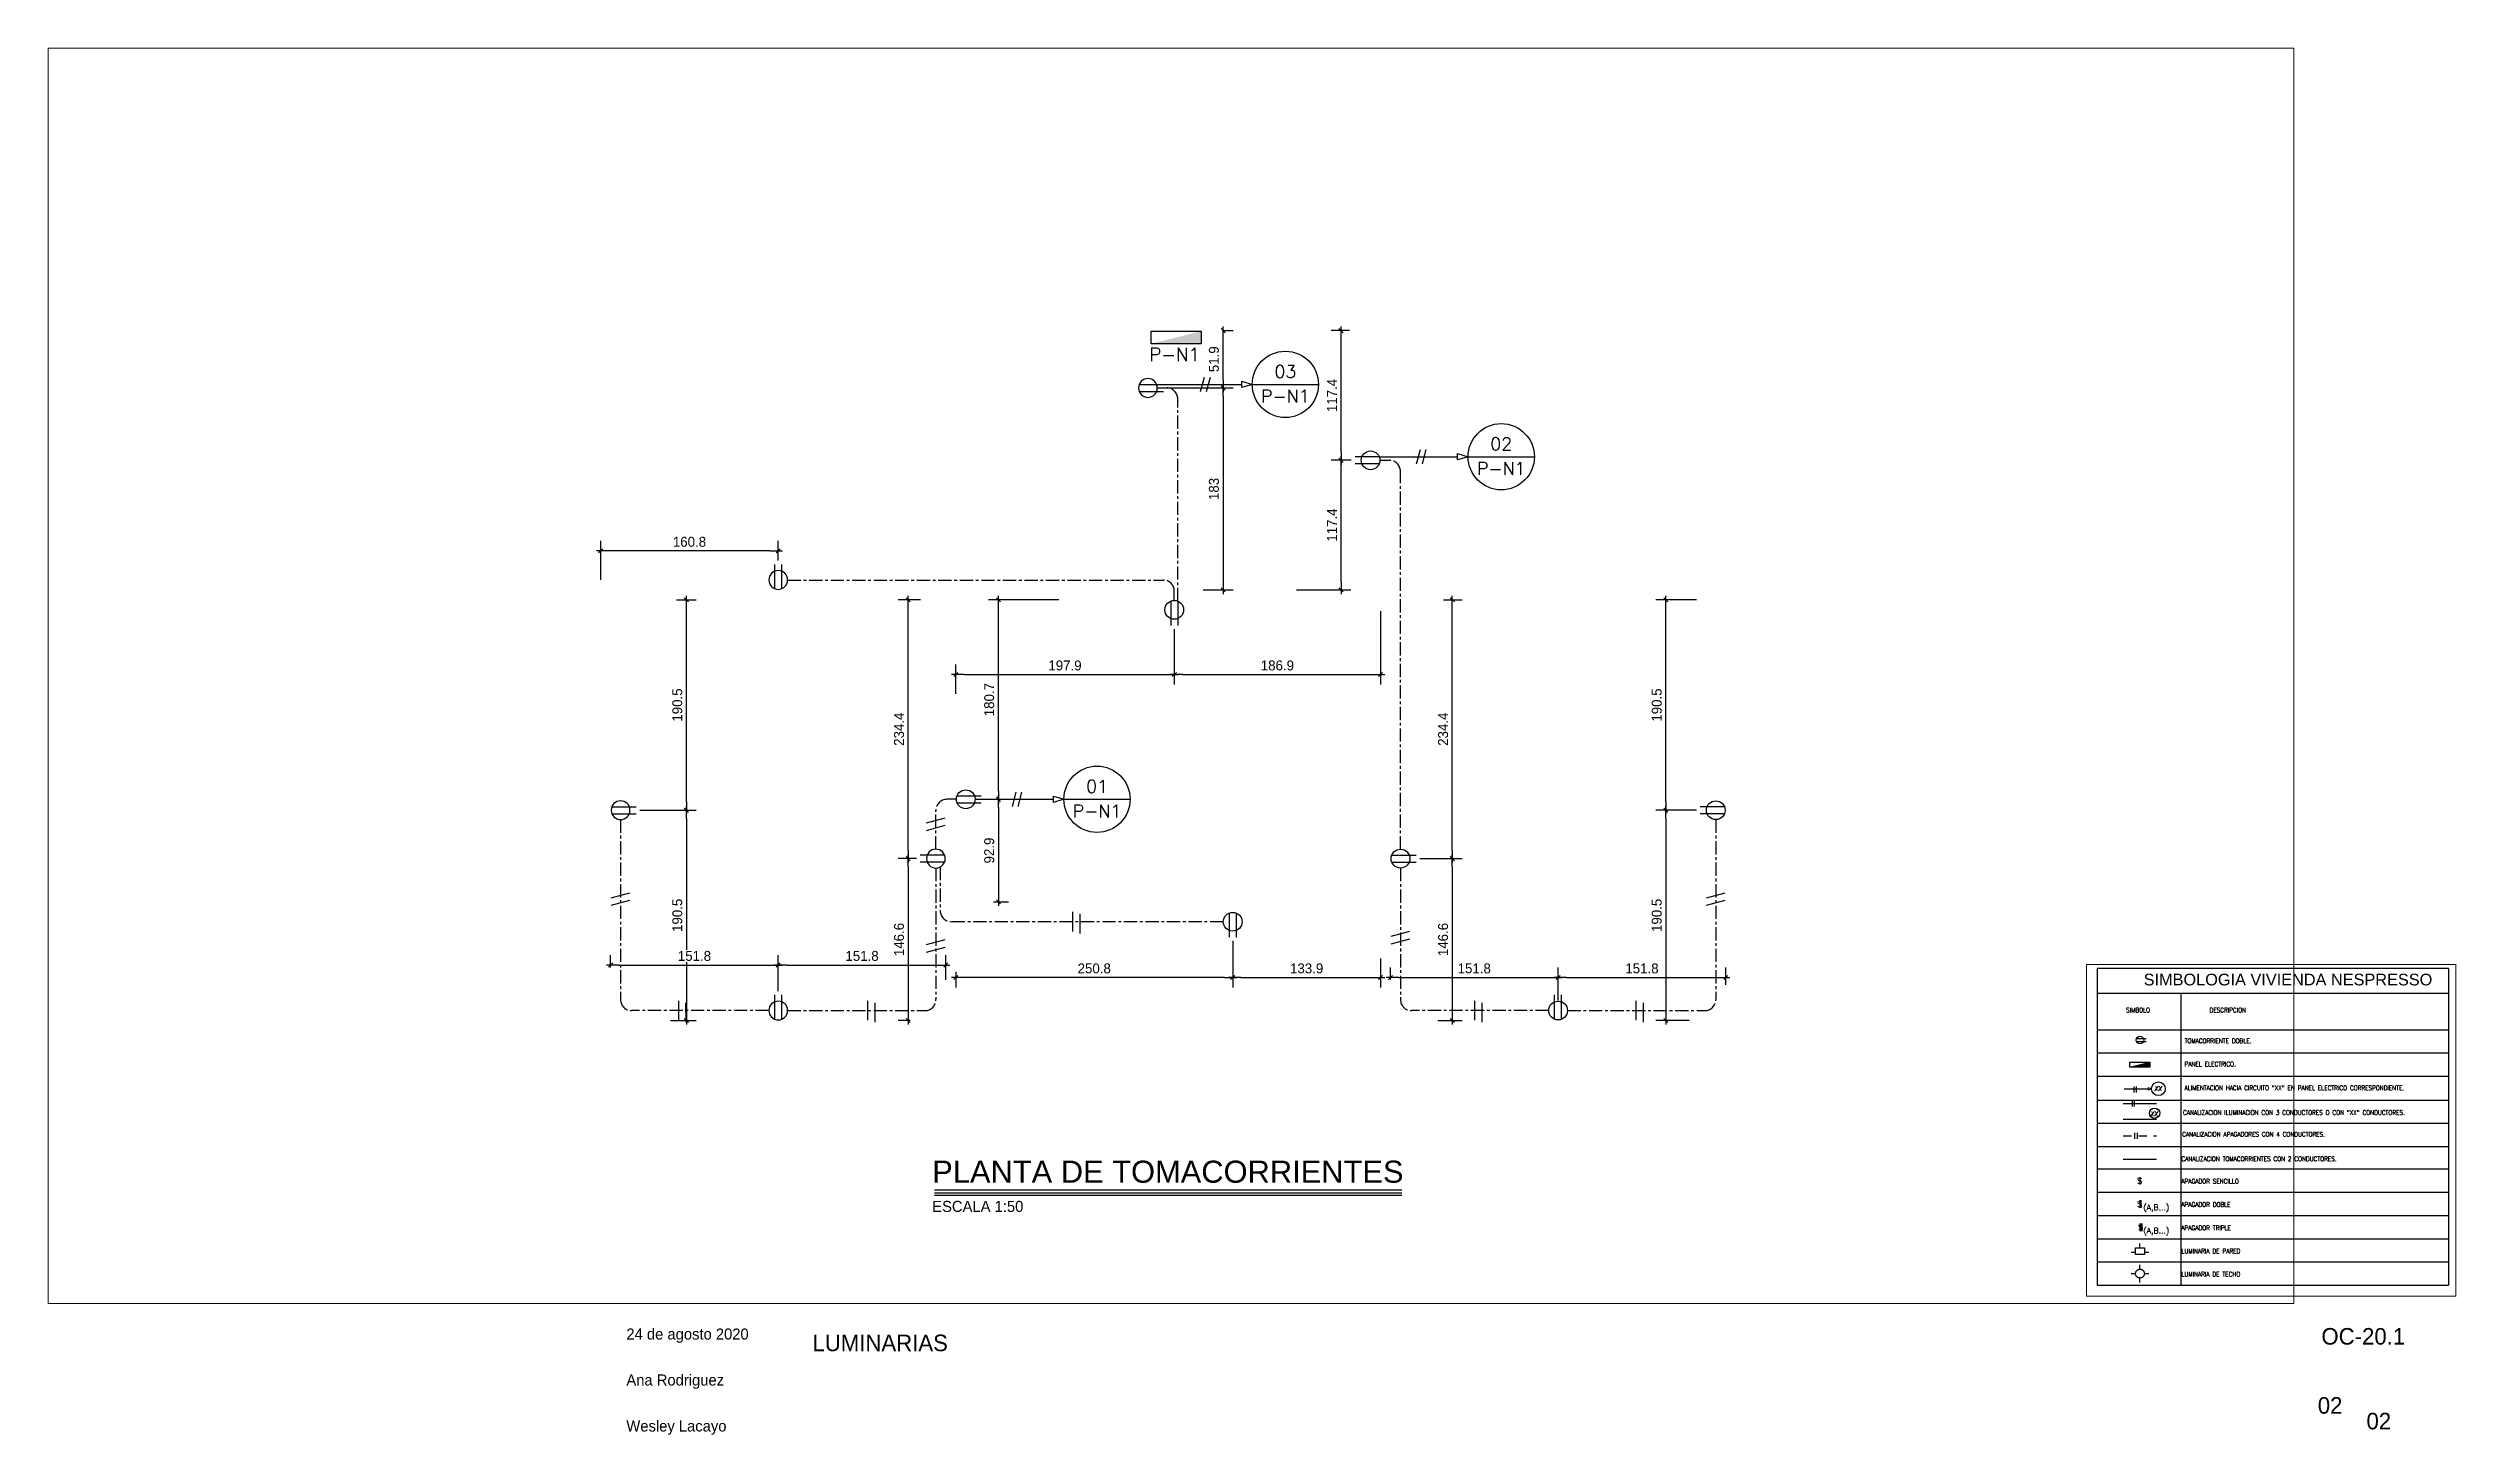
# Paper-space layout 'EL-02' of a CAD drawing. Header units: millimetres. Extents: x 87.4 to 131, y 309.4 to 334.5.
# The model-space entities are those that its viewports show. They can reach past a viewport. Long polylines and large blocks are cut down to what shows.
import ezdxf
from ezdxf.enums import TextEntityAlignment as Align

# ---------------------------------------------------------------- set-up
doc = ezdxf.new("R2010")
doc.units = ezdxf.units.MM
doc.linetypes.add('ACAD_ISO02W100', pattern=[15, 12, -3])
doc.linetypes.add('ACAD_ISO04W100', pattern=[30, 24, -3, 0, -3])
for name, color, linetype in [('0 @ 0.5', 7, 'Continuous'), ('E-NOTE', 2, 'Continuous'), ('E-PANEL', 4, 'Continuous'), ('E-POWER', 4, 'Continuous'), ('E-POWER-CIRC', 3, 'ACAD_ISO04W100'), ('E-SWITCH', 1, 'ACAD_ISO02W100'), ('Simbols', 3, 'Continuous'), ('TEXTO', 2, 'Continuous'), ('TEXTOS TITULOS @ 0.5', 3, 'Continuous')]:
    doc.layers.add(name, color=color, linetype=linetype)
doc.styles.add('century gothic', font='GOTHIC.TTF')
doc.styles.add('JACFER', font='romans.shx', dxfattribs={"oblique": 15})
doc.styles.add('LEGEND-400$0$PROJTEXT', font='swissl.ttf')
doc.styles.add('NOTAS', font='GOTHIC.TTF')
doc.styles.add('ROMAN-S', font='romans.shx', dxfattribs={"oblique": 15})
doc.styles.add('Romans', font='romans.shx', dxfattribs={"width": 0.9})
doc.styles.add('SMCtitulos', font='sanss___.ttf')
doc.dimstyles.new('ANOTATIVE CM SMCONSTRUCCIONES', dxfattribs={"dimscale": 0, "dimtxt": 0.18, "dimasz": 0.15, "dimexe": 0.18, "dimexo": 0.18, "dimgap": 0.07, "dimtad": 1, "dimdec": 1, "dimlfac": 100, "dimdsep": 46, "dimtxsty": 'century gothic', "dimblk1": 'FLECHA1', "dimblk2": 'FLECHA1', "dimsah": 1, "dimcen": 0.18, "dimdle": 0.075, "dimclrd": 1, "dimclre": 1, "dimclrt": 2, "dimaunit": 1, "dimadec": 0, "dimazin": 2, "dimtfac": 0.75, "dimtdec": 1, "dimtix": 1, "dimtmove": 2, "dimatfit": 3, "dimfxl": 0.09, "dimtvp": 1.5, "dimtfill": 1, "dimtolj": 1, "dimtzin": 0, "dimarcsym": 0})

psp = doc.layouts.new('EL-02')

# ---------------------------------------------------------------- texts
at = {"layer": 'TEXTO', "color": 2, "attachment_point": 1, "style": 'century gothic'}
for s, insert, char_height, width in [('24 de agosto 2020', (97.885, 311.32), 0.2, 3.7301), ('{\\H3.3333x;LUMINARIAS}', (101.257, 311.209), 0.09, 6.0848), ('OC-20.1', (128.59, 311.328), 0.3, 3.7301), ('Ana Rodriguez', (97.885, 310.487), 0.2, 3.7301), ('Wesley Lacayo', (97.885, 309.654), 0.2, 3.7301), ('02', (128.524, 310.077), 0.3, 3.7301), ('02', (129.406, 309.793), 0.3, 3.7301)]:
    psp.add_mtext(s, dxfattribs=dict(at, insert=insert, char_height=char_height, width=width))

msp = doc.modelspace()

# ---------------------------------------------------------------- texts
at = {"layer": 'E-NOTE', "style": 'ROMAN-S'}
for s, p in [('03', (19469.9448, 4521.7032)), ('P-N1', (19469.9448, 4521.4797)), ('02', (19471.9002, 4521.0477)), ('P-N1', (19471.9002, 4520.8243)), ('01', (19468.239, 4517.9455)), ('P-N1', (19468.239, 4517.7221))]:
    msp.add_text(s, height=0.11539, dxfattribs=at).set_placement(p, align=Align.CENTER)
at = {"layer": 'E-NOTE', "color": 3, "style": 'LEGEND-400$0$PROJTEXT'}
msp.add_text('SIMBOLOGIA VIVIENDA NESPRESSO', height=0.263943, dxfattribs=at).set_placement((19485.568, 4521.4936))
at = {"layer": 'E-NOTE', "style": 'Romans', "width": 0.9}
for s, height, p in [('SIMBOLO', 0.10474, (19485.1702, 4520.9348)), ('DESCRIPCION ', 0.104739, (19487.0604, 4520.9348))]:
    msp.add_text(s, height=height, dxfattribs=at).set_placement(p, align=Align.MIDDLE_LEFT)
for s, p in [('TOMACORRIENTE DOBLE.', (19486.4944, 4520.186)), ('PANEL ELECTRICO.', (19486.4944, 4519.6603)), ('ALIMENTACION HACIA CIRCUITO "XX" EN PANEL ELECTRICO CORRESPONDIENTE.', (19486.4944, 4519.1192)), ('CANALIZACION ILUMINACION CON 3 CONDUCTORES O CON "XX" CONDUCTORES.', (19486.4598, 4518.5599)), ('CANALIZACION APAGADORES CON 4 CONDUCTORES.', (19486.4408, 4518.0689)), ('CANALIZACION TOMACORRIENTES CON 2 CONDUCTORES.', (19486.4219, 4517.5145)), ('APAGADOR SENCILLO', (19486.4219, 4517.0049)), ('APAGADOR DOBLE', (19486.4219, 4516.4786)), ('APAGADOR TRIPLE', (19486.4219, 4515.9522)), ('LUMINARIA DE PARED', (19486.4219, 4515.4259)), ('LUMINARIA DE TECHO', (19486.4219, 4514.8996))]:
    msp.add_text(s, height=0.104739, dxfattribs=at).set_placement(p)
at = {"layer": 'E-POWER', "color": 2, "ltscale": 0.5, "style": 'JACFER'}
msp.add_text('P-N1', height=0.12, dxfattribs=at).set_placement((19468.7132, 4521.855))
at = {"layer": 'E-SWITCH', "ltscale": 0.5, "style": 'JACFER'}
for s, height, p in [('(A,B...)', 0.128, (19485.5606, 4516.4019)), ('S', 0.133, (19485.4418, 4515.9485)), ('(A,B...)', 0.128, (19485.5606, 4515.8756))]:
    msp.add_text(s, height=height, dxfattribs=at).set_placement(p)
at = {"layer": 'Simbols', "ltscale": 0.5, "style": 'JACFER', "oblique": 15}
for p in [(19485.8881, 4519.1072), (19485.7973, 4518.5358)]:
    msp.add_text('XX', height=0.10212, dxfattribs=at).set_placement(p, align=Align.CENTER)

# ---------------------------------------------------------------- blocks, each defined once
blk = doc.blocks.new('*U406')
at = {"color": 2}
blk.add_line((0, 0.052), (8.462, 0.052), dxfattribs=at)
at = {"color": 250}
blk.add_line((0, 0), (8.462, 0), dxfattribs=at)
at = {"color": 7}
blk.add_line((0, -0.047), (8.462, -0.047), dxfattribs=at)
at = {"color": 0, "linetype": 'ByBlock', "lineweight": -2, "style": 'NOTAS'}
for tag, p in [('1TITLE', (0.027, 1.014)), ('2TITLE', (-0.043, 0.181))]:
    blk.add_attdef(tag, p, '', height=0.3, dxfattribs=at)
blk.add_attdef('SCALE', text='', height=0.18, dxfattribs=at).set_placement((-0.043, -0.148), align=Align.TOP_LEFT)
blk = doc.blocks.new('TOMACORRIENTE')
at = {"layer": 'E-POWER', "ltscale": 0.5}
for p, q in [((11.83, 15.92), (11.83, 16.243)), ((11.924, 15.92), (11.924, 16.243))]:
    blk.add_line(p, q, dxfattribs=at)
blk.add_circle((11.877, 16.036), 0.125, dxfattribs=at)
blk = doc.blocks.new('FLECHA1')
at = {"color": 1}
blk.add_line((-1, 0), (0.5, 0), dxfattribs=at)
at = {"color": 4}
blk.add_line((-0.25, -0.25), (0.25, 0.25), dxfattribs=at)
blk = doc.blocks.new('*D437')
at = {"color": 1, "lineweight": -2, "transparency": 16777216}
for p, q in [((19464.431, 4519.693), (19464.61, 4519.693)), ((19464.52, 4517.863), (19464.52, 4519.618)), ((19464.099, 4517.788), (19464.61, 4517.788))]:
    blk.add_line(p, q, dxfattribs=at)
at = {"layer": 'Defpoints', "color": 0, "transparency": 16777216}
for p in [(19464.341, 4519.693), (19464.52, 4519.693), (19464.009, 4517.788)]:
    blk.add_point(p, dxfattribs=at)
at = {"color": 1, "lineweight": -2, "transparency": 16777216, "xscale": 0.075, "yscale": 0.075, "zscale": 0.075}
for p, rotation in [((19464.52, 4519.693), 90), ((19464.52, 4517.788), 270)]:
    blk.add_blockref('FLECHA1', p, dxfattribs=dict(at, rotation=rotation))
at = {"color": 2, "transparency": 16777216, "insert": (19464.438, 4518.74), "char_height": 0.09, "attachment_point": 5, "rotation": 90, "style": 'century gothic', "bg_fill": 3, "box_fill_scale": 1.1, "bg_fill_color": 256, "bg_fill_true_color": 13158600, "bg_fill_transparency": 0}
blk.add_mtext('\\A1;190.5', dxfattribs=at)
blk = doc.blocks.new('*D438')
at = {"color": 1, "lineweight": -2, "transparency": 16777216}
for p, q in [((19464.099, 4517.788), (19464.61, 4517.788)), ((19464.52, 4517.713), (19464.52, 4515.958)), ((19464.375, 4515.883), (19464.61, 4515.883))]:
    blk.add_line(p, q, dxfattribs=at)
at = {"layer": 'Defpoints', "color": 0, "transparency": 16777216}
for p in [(19464.009, 4517.788), (19464.285, 4515.883), (19464.52, 4515.883)]:
    blk.add_point(p, dxfattribs=at)
at = {"color": 1, "lineweight": -2, "transparency": 16777216, "xscale": 0.075, "yscale": 0.075, "zscale": 0.075}
for p, rotation in [((19464.52, 4517.788), 90), ((19464.52, 4515.883), 270)]:
    blk.add_blockref('FLECHA1', p, dxfattribs=dict(at, rotation=rotation))
at = {"color": 2, "transparency": 16777216, "insert": (19464.438, 4516.835), "char_height": 0.09, "attachment_point": 5, "rotation": 90, "style": 'century gothic', "bg_fill": 3, "box_fill_scale": 1.1, "bg_fill_color": 256, "bg_fill_true_color": 13158600, "bg_fill_transparency": 0}
blk.add_mtext('\\A1;190.5', dxfattribs=at)
blk = doc.blocks.new('*D439')
at = {"color": 1, "lineweight": -2, "transparency": 16777216}
for p, q in [((19463.834, 4516.362), (19463.834, 4516.475)), ((19465.352, 4516.148), (19465.352, 4516.475)), ((19463.909, 4516.385), (19465.277, 4516.385))]:
    blk.add_line(p, q, dxfattribs=at)
at = {"layer": 'Defpoints', "color": 0, "transparency": 16777216}
for p in [(19463.834, 4516.272), (19465.352, 4516.385), (19465.352, 4516.058)]:
    blk.add_point(p, dxfattribs=at)
at = {"color": 1, "lineweight": -2, "transparency": 16777216, "xscale": 0.075, "yscale": 0.075, "zscale": 0.075, "rotation": 180}
blk.add_blockref('FLECHA1', (19463.834, 4516.385), dxfattribs=at)
at = {"color": 1, "lineweight": -2, "transparency": 16777216, "xscale": 0.075, "yscale": 0.075, "zscale": 0.075}
blk.add_blockref('FLECHA1', (19465.352, 4516.385), dxfattribs=at)
at = {"color": 2, "transparency": 16777216, "insert": (19464.593, 4516.467), "char_height": 0.09, "attachment_point": 5, "style": 'century gothic', "bg_fill": 3, "box_fill_scale": 1.1, "bg_fill_color": 256, "bg_fill_true_color": 13158600, "bg_fill_transparency": 0}
blk.add_mtext('\\A1;151.8', dxfattribs=at)
blk = doc.blocks.new('*D440')
at = {"color": 1, "lineweight": -2, "transparency": 16777216}
for p, q in [((19465.352, 4516.148), (19465.352, 4516.475)), ((19466.87, 4516.252), (19466.87, 4516.475)), ((19465.427, 4516.385), (19466.795, 4516.385))]:
    blk.add_line(p, q, dxfattribs=at)
at = {"layer": 'Defpoints', "color": 0, "transparency": 16777216}
for p in [(19466.87, 4516.385), (19465.352, 4516.058), (19466.87, 4516.162)]:
    blk.add_point(p, dxfattribs=at)
at = {"color": 1, "lineweight": -2, "transparency": 16777216, "xscale": 0.075, "yscale": 0.075, "zscale": 0.075, "rotation": 180}
blk.add_blockref('FLECHA1', (19465.352, 4516.385), dxfattribs=at)
at = {"color": 1, "lineweight": -2, "transparency": 16777216, "xscale": 0.075, "yscale": 0.075, "zscale": 0.075}
blk.add_blockref('FLECHA1', (19466.87, 4516.385), dxfattribs=at)
at = {"color": 2, "transparency": 16777216, "insert": (19466.111, 4516.467), "char_height": 0.09, "attachment_point": 5, "style": 'century gothic', "bg_fill": 3, "box_fill_scale": 1.1, "bg_fill_color": 256, "bg_fill_true_color": 13158600, "bg_fill_transparency": 0}
blk.add_mtext('\\A1;151.8', dxfattribs=at)
blk = doc.blocks.new('*D441')
at = {"color": 1, "lineweight": -2, "transparency": 16777216}
for p, q in [((19466.605, 4517.349), (19466.438, 4517.349)), ((19466.528, 4517.274), (19466.528, 4515.958)), ((19466.548, 4515.883), (19466.438, 4515.883))]:
    blk.add_line(p, q, dxfattribs=at)
at = {"layer": 'Defpoints', "color": 0, "transparency": 16777216}
for p in [(19466.695, 4517.349), (19466.528, 4515.883), (19466.638, 4515.883)]:
    blk.add_point(p, dxfattribs=at)
at = {"color": 1, "lineweight": -2, "transparency": 16777216, "xscale": 0.075, "yscale": 0.075, "zscale": 0.075}
for p, rotation in [((19466.528, 4517.349), 90), ((19466.528, 4515.883), 270)]:
    blk.add_blockref('FLECHA1', p, dxfattribs=dict(at, rotation=rotation))
at = {"color": 2, "transparency": 16777216, "insert": (19466.446, 4516.616), "char_height": 0.09, "attachment_point": 5, "rotation": 90, "style": 'century gothic', "bg_fill": 3, "box_fill_scale": 1.1, "bg_fill_color": 256, "bg_fill_true_color": 13158600, "bg_fill_transparency": 0}
blk.add_mtext('\\A1;146.6', dxfattribs=at)
blk = doc.blocks.new('*D442')
at = {"color": 1, "lineweight": -2, "transparency": 16777216}
for p, q in [((19466.641, 4519.693), (19466.438, 4519.693)), ((19466.528, 4517.424), (19466.528, 4519.618)), ((19466.605, 4517.349), (19466.438, 4517.349))]:
    blk.add_line(p, q, dxfattribs=at)
at = {"layer": 'Defpoints', "color": 0, "transparency": 16777216}
for p in [(19466.528, 4519.693), (19466.731, 4519.693), (19466.695, 4517.349)]:
    blk.add_point(p, dxfattribs=at)
at = {"color": 1, "lineweight": -2, "transparency": 16777216, "xscale": 0.075, "yscale": 0.075, "zscale": 0.075}
for p, rotation in [((19466.528, 4519.693), 90), ((19466.528, 4517.349), 270)]:
    blk.add_blockref('FLECHA1', p, dxfattribs=dict(at, rotation=rotation))
at = {"color": 2, "transparency": 16777216, "insert": (19466.446, 4518.521), "char_height": 0.09, "attachment_point": 5, "rotation": 90, "style": 'century gothic', "bg_fill": 3, "box_fill_scale": 1.1, "bg_fill_color": 256, "bg_fill_true_color": 13158600, "bg_fill_transparency": 0}
blk.add_mtext('\\A1;234.4', dxfattribs=at)
blk = doc.blocks.new('*D443')
at = {"color": 1, "lineweight": -2, "transparency": 16777216}
for p, q in [((19468.939, 4519.428), (19468.939, 4518.926)), ((19466.96, 4518.842), (19466.96, 4519.106)), ((19467.035, 4519.016), (19468.864, 4519.016))]:
    blk.add_line(p, q, dxfattribs=at)
at = {"layer": 'Defpoints', "color": 0, "transparency": 16777216}
for p in [(19468.939, 4519.518), (19468.939, 4519.016), (19466.96, 4518.752)]:
    blk.add_point(p, dxfattribs=at)
at = {"color": 1, "lineweight": -2, "transparency": 16777216, "xscale": 0.075, "yscale": 0.075, "zscale": 0.075, "rotation": 180}
blk.add_blockref('FLECHA1', (19466.96, 4519.016), dxfattribs=at)
at = {"color": 1, "lineweight": -2, "transparency": 16777216, "xscale": 0.075, "yscale": 0.075, "zscale": 0.075}
blk.add_blockref('FLECHA1', (19468.939, 4519.016), dxfattribs=at)
at = {"color": 2, "transparency": 16777216, "insert": (19467.949, 4519.098), "char_height": 0.09, "attachment_point": 5, "style": 'century gothic', "bg_fill": 3, "box_fill_scale": 1.1, "bg_fill_color": 256, "bg_fill_true_color": 13158600, "bg_fill_transparency": 0}
blk.add_mtext('\\A1;197.9', dxfattribs=at)
blk = doc.blocks.new('*D444')
at = {"color": 1, "lineweight": -2, "transparency": 16777216}
for p, q in [((19470.807, 4519.589), (19470.807, 4518.926)), ((19468.939, 4519.428), (19468.939, 4518.926)), ((19469.014, 4519.016), (19470.732, 4519.016))]:
    blk.add_line(p, q, dxfattribs=at)
at = {"layer": 'Defpoints', "color": 0, "transparency": 16777216}
for p in [(19468.939, 4519.518), (19470.807, 4519.679), (19470.807, 4519.016)]:
    blk.add_point(p, dxfattribs=at)
at = {"color": 1, "lineweight": -2, "transparency": 16777216, "xscale": 0.075, "yscale": 0.075, "zscale": 0.075, "rotation": 180}
blk.add_blockref('FLECHA1', (19468.939, 4519.016), dxfattribs=at)
at = {"color": 1, "lineweight": -2, "transparency": 16777216, "xscale": 0.075, "yscale": 0.075, "zscale": 0.075}
blk.add_blockref('FLECHA1', (19470.807, 4519.016), dxfattribs=at)
at = {"color": 2, "transparency": 16777216, "insert": (19469.873, 4519.098), "char_height": 0.09, "attachment_point": 5, "style": 'century gothic', "bg_fill": 3, "box_fill_scale": 1.1, "bg_fill_color": 256, "bg_fill_true_color": 13158600, "bg_fill_transparency": 0}
blk.add_mtext('\\A1;186.9', dxfattribs=at)
blk = doc.blocks.new('*D445')
at = {"color": 1, "lineweight": -2, "transparency": 16777216}
for p, q in [((19469.468, 4516.603), (19469.468, 4516.182)), ((19466.96, 4516.323), (19466.96, 4516.182)), ((19469.393, 4516.272), (19467.035, 4516.272))]:
    blk.add_line(p, q, dxfattribs=at)
at = {"layer": 'Defpoints', "color": 0, "transparency": 16777216}
for p in [(19469.468, 4516.693), (19466.96, 4516.413), (19466.96, 4516.272)]:
    blk.add_point(p, dxfattribs=at)
at = {"color": 1, "lineweight": -2, "transparency": 16777216, "xscale": 0.075, "yscale": 0.075, "zscale": 0.075, "rotation": 180}
blk.add_blockref('FLECHA1', (19466.96, 4516.272), dxfattribs=at)
at = {"color": 1, "lineweight": -2, "transparency": 16777216, "xscale": 0.075, "yscale": 0.075, "zscale": 0.075}
blk.add_blockref('FLECHA1', (19469.468, 4516.272), dxfattribs=at)
at = {"color": 2, "transparency": 16777216, "insert": (19468.214, 4516.354), "char_height": 0.09, "attachment_point": 5, "style": 'century gothic', "bg_fill": 3, "box_fill_scale": 1.1, "bg_fill_color": 256, "bg_fill_true_color": 13158600, "bg_fill_transparency": 0}
blk.add_mtext('\\A1;250.8', dxfattribs=at)
blk = doc.blocks.new('*D446')
at = {"color": 1, "lineweight": -2, "transparency": 16777216}
for p, q in [((19469.468, 4516.603), (19469.468, 4516.182)), ((19470.807, 4516.443), (19470.807, 4516.182)), ((19469.543, 4516.272), (19470.732, 4516.272))]:
    blk.add_line(p, q, dxfattribs=at)
at = {"layer": 'Defpoints', "color": 0, "transparency": 16777216}
for p in [(19469.468, 4516.693), (19470.807, 4516.533), (19470.807, 4516.272)]:
    blk.add_point(p, dxfattribs=at)
at = {"color": 1, "lineweight": -2, "transparency": 16777216, "xscale": 0.075, "yscale": 0.075, "zscale": 0.075, "rotation": 180}
blk.add_blockref('FLECHA1', (19469.468, 4516.272), dxfattribs=at)
at = {"color": 1, "lineweight": -2, "transparency": 16777216, "xscale": 0.075, "yscale": 0.075, "zscale": 0.075}
blk.add_blockref('FLECHA1', (19470.807, 4516.272), dxfattribs=at)
at = {"color": 2, "transparency": 16777216, "insert": (19470.138, 4516.354), "char_height": 0.09, "attachment_point": 5, "style": 'century gothic', "bg_fill": 3, "box_fill_scale": 1.1, "bg_fill_color": 256, "bg_fill_true_color": 13158600, "bg_fill_transparency": 0}
blk.add_mtext('\\A1;133.9', dxfattribs=at)
blk = doc.blocks.new('*D447')
at = {"color": 1, "lineweight": -2, "transparency": 16777216}
for p, q in [((19470.897, 4516.253), (19470.897, 4516.362)), ((19470.972, 4516.272), (19472.341, 4516.272)), ((19472.416, 4516.063), (19472.416, 4516.362))]:
    blk.add_line(p, q, dxfattribs=at)
at = {"layer": 'Defpoints', "color": 0, "transparency": 16777216}
for p in [(19472.416, 4516.272), (19470.897, 4516.163), (19472.416, 4515.973)]:
    blk.add_point(p, dxfattribs=at)
at = {"color": 1, "lineweight": -2, "transparency": 16777216, "xscale": 0.075, "yscale": 0.075, "zscale": 0.075, "rotation": 180}
blk.add_blockref('FLECHA1', (19470.897, 4516.272), dxfattribs=at)
at = {"color": 1, "lineweight": -2, "transparency": 16777216, "xscale": 0.075, "yscale": 0.075, "zscale": 0.075}
blk.add_blockref('FLECHA1', (19472.416, 4516.272), dxfattribs=at)
at = {"color": 2, "transparency": 16777216, "insert": (19471.656, 4516.354), "char_height": 0.09, "attachment_point": 5, "style": 'century gothic', "bg_fill": 3, "box_fill_scale": 1.1, "bg_fill_color": 256, "bg_fill_true_color": 13158600, "bg_fill_transparency": 0}
blk.add_mtext('\\A1;151.8', dxfattribs=at)
blk = doc.blocks.new('*D448')
at = {"color": 1, "lineweight": -2, "transparency": 16777216}
for p, q in [((19472.416, 4516.063), (19472.416, 4516.362)), ((19472.491, 4516.272), (19473.859, 4516.272)), ((19473.934, 4516.206), (19473.934, 4516.362))]:
    blk.add_line(p, q, dxfattribs=at)
at = {"layer": 'Defpoints', "color": 0, "transparency": 16777216}
for p in [(19473.934, 4516.272), (19473.934, 4516.116), (19472.416, 4515.973)]:
    blk.add_point(p, dxfattribs=at)
at = {"color": 1, "lineweight": -2, "transparency": 16777216, "xscale": 0.075, "yscale": 0.075, "zscale": 0.075, "rotation": 180}
blk.add_blockref('FLECHA1', (19472.416, 4516.272), dxfattribs=at)
at = {"color": 1, "lineweight": -2, "transparency": 16777216, "xscale": 0.075, "yscale": 0.075, "zscale": 0.075}
blk.add_blockref('FLECHA1', (19473.934, 4516.272), dxfattribs=at)
at = {"color": 2, "transparency": 16777216, "insert": (19473.175, 4516.354), "char_height": 0.09, "attachment_point": 5, "style": 'century gothic', "bg_fill": 3, "box_fill_scale": 1.1, "bg_fill_color": 256, "bg_fill_true_color": 13158600, "bg_fill_transparency": 0}
blk.add_mtext('\\A1;151.8', dxfattribs=at)
blk = doc.blocks.new('*D449')
at = {"color": 1, "lineweight": -2, "transparency": 16777216}
for p, q in [((19471.162, 4517.349), (19471.547, 4517.349)), ((19471.457, 4517.274), (19471.457, 4515.958)), ((19471.326, 4515.883), (19471.547, 4515.883))]:
    blk.add_line(p, q, dxfattribs=at)
at = {"layer": 'Defpoints', "color": 0, "transparency": 16777216}
for p in [(19471.072, 4517.349), (19471.236, 4515.883), (19471.457, 4515.883)]:
    blk.add_point(p, dxfattribs=at)
at = {"color": 1, "lineweight": -2, "transparency": 16777216, "xscale": 0.075, "yscale": 0.075, "zscale": 0.075}
for p, rotation in [((19471.457, 4517.349), 90), ((19471.457, 4515.883), 270)]:
    blk.add_blockref('FLECHA1', p, dxfattribs=dict(at, rotation=rotation))
at = {"color": 2, "transparency": 16777216, "insert": (19471.374, 4516.616), "char_height": 0.09, "attachment_point": 5, "rotation": 90, "style": 'century gothic', "bg_fill": 3, "box_fill_scale": 1.1, "bg_fill_color": 256, "bg_fill_true_color": 13158600, "bg_fill_transparency": 0}
blk.add_mtext('\\A1;146.6', dxfattribs=at)
blk = doc.blocks.new('*D450')
at = {"color": 1, "lineweight": -2, "transparency": 16777216}
for p, q in [((19471.376, 4519.693), (19471.547, 4519.693)), ((19471.457, 4517.424), (19471.457, 4519.618)), ((19471.162, 4517.349), (19471.547, 4517.349))]:
    blk.add_line(p, q, dxfattribs=at)
at = {"layer": 'Defpoints', "color": 0, "transparency": 16777216}
for p in [(19471.286, 4519.693), (19471.457, 4519.693), (19471.072, 4517.349)]:
    blk.add_point(p, dxfattribs=at)
at = {"color": 1, "lineweight": -2, "transparency": 16777216, "xscale": 0.075, "yscale": 0.075, "zscale": 0.075}
for p, rotation in [((19471.457, 4519.693), 90), ((19471.457, 4517.349), 270)]:
    blk.add_blockref('FLECHA1', p, dxfattribs=dict(at, rotation=rotation))
at = {"color": 2, "transparency": 16777216, "insert": (19471.374, 4518.521), "char_height": 0.09, "attachment_point": 5, "rotation": 90, "style": 'century gothic', "bg_fill": 3, "box_fill_scale": 1.1, "bg_fill_color": 256, "bg_fill_true_color": 13158600, "bg_fill_transparency": 0}
blk.add_mtext('\\A1;234.4', dxfattribs=at)
blk = doc.blocks.new('*D451')
at = {"color": 1, "lineweight": -2, "transparency": 16777216}
for p, q in [((19473.669, 4519.693), (19473.301, 4519.693)), ((19473.391, 4517.863), (19473.391, 4519.618)), ((19473.669, 4517.788), (19473.301, 4517.788))]:
    blk.add_line(p, q, dxfattribs=at)
at = {"layer": 'Defpoints', "color": 0, "transparency": 16777216}
for p in [(19473.391, 4519.693), (19473.759, 4519.693), (19473.759, 4517.788)]:
    blk.add_point(p, dxfattribs=at)
at = {"color": 1, "lineweight": -2, "transparency": 16777216, "xscale": 0.075, "yscale": 0.075, "zscale": 0.075}
for p, rotation in [((19473.391, 4519.693), 90), ((19473.391, 4517.788), 270)]:
    blk.add_blockref('FLECHA1', p, dxfattribs=dict(at, rotation=rotation))
at = {"color": 2, "transparency": 16777216, "insert": (19473.309, 4518.74), "char_height": 0.09, "attachment_point": 5, "rotation": 90, "style": 'century gothic', "bg_fill": 3, "box_fill_scale": 1.1, "bg_fill_color": 256, "bg_fill_true_color": 13158600, "bg_fill_transparency": 0}
blk.add_mtext('\\A1;190.5', dxfattribs=at)
blk = doc.blocks.new('*D452')
at = {"color": 1, "lineweight": -2, "transparency": 16777216}
for p, q in [((19473.669, 4517.788), (19473.301, 4517.788)), ((19473.391, 4517.713), (19473.391, 4515.958)), ((19473.603, 4515.883), (19473.301, 4515.883))]:
    blk.add_line(p, q, dxfattribs=at)
at = {"layer": 'Defpoints', "color": 0, "transparency": 16777216}
for p in [(19473.759, 4517.788), (19473.391, 4515.883), (19473.693, 4515.883)]:
    blk.add_point(p, dxfattribs=at)
at = {"color": 1, "lineweight": -2, "transparency": 16777216, "xscale": 0.075, "yscale": 0.075, "zscale": 0.075}
for p, rotation in [((19473.391, 4517.788), 90), ((19473.391, 4515.883), 270)]:
    blk.add_blockref('FLECHA1', p, dxfattribs=dict(at, rotation=rotation))
at = {"color": 2, "transparency": 16777216, "insert": (19473.309, 4516.835), "char_height": 0.09, "attachment_point": 5, "rotation": 90, "style": 'century gothic', "bg_fill": 3, "box_fill_scale": 1.1, "bg_fill_color": 256, "bg_fill_true_color": 13158600, "bg_fill_transparency": 0}
blk.add_mtext('\\A1;190.5', dxfattribs=at)
blk = doc.blocks.new('*D453')
at = {"color": 1, "lineweight": -2, "transparency": 16777216}
for p, q in [((19463.744, 4519.873), (19463.744, 4520.226)), ((19465.352, 4520.048), (19465.352, 4520.226)), ((19465.277, 4520.136), (19463.819, 4520.136))]:
    blk.add_line(p, q, dxfattribs=at)
at = {"layer": 'Defpoints', "color": 0, "transparency": 16777216}
for p in [(19463.744, 4520.136), (19465.352, 4519.958), (19463.744, 4519.783)]:
    blk.add_point(p, dxfattribs=at)
at = {"color": 1, "lineweight": -2, "transparency": 16777216, "xscale": 0.075, "yscale": 0.075, "zscale": 0.075, "rotation": 180}
blk.add_blockref('FLECHA1', (19463.744, 4520.136), dxfattribs=at)
at = {"color": 1, "lineweight": -2, "transparency": 16777216, "xscale": 0.075, "yscale": 0.075, "zscale": 0.075}
blk.add_blockref('FLECHA1', (19465.352, 4520.136), dxfattribs=at)
at = {"color": 2, "transparency": 16777216, "insert": (19464.548, 4520.218), "char_height": 0.09, "attachment_point": 5, "style": 'century gothic', "bg_fill": 3, "box_fill_scale": 1.1, "bg_fill_color": 256, "bg_fill_true_color": 13158600, "bg_fill_transparency": 0}
blk.add_mtext('\\A1;160.8', dxfattribs=at)
blk = doc.blocks.new('*D454')
at = {"color": 1, "lineweight": -2, "transparency": 16777216}
for p, q in [((19470.525, 4522.131), (19470.359, 4522.131)), ((19470.449, 4521.032), (19470.449, 4522.056)), ((19470.542, 4520.957), (19470.359, 4520.957))]:
    blk.add_line(p, q, dxfattribs=at)
at = {"layer": 'Defpoints', "color": 0, "transparency": 16777216}
for p in [(19470.449, 4522.131), (19470.615, 4522.131), (19470.632, 4520.957)]:
    blk.add_point(p, dxfattribs=at)
at = {"color": 1, "lineweight": -2, "transparency": 16777216, "xscale": 0.075, "yscale": 0.075, "zscale": 0.075}
for p, rotation in [((19470.449, 4522.131), 90), ((19470.449, 4520.957), 270)]:
    blk.add_blockref('FLECHA1', p, dxfattribs=dict(at, rotation=rotation))
at = {"color": 2, "transparency": 16777216, "insert": (19470.367, 4521.544), "char_height": 0.09, "attachment_point": 5, "rotation": 90, "style": 'century gothic', "bg_fill": 3, "box_fill_scale": 1.1, "bg_fill_color": 256, "bg_fill_true_color": 13158600, "bg_fill_transparency": 0}
blk.add_mtext('\\A1;117.4', dxfattribs=at)
blk = doc.blocks.new('*D455')
at = {"color": 1, "lineweight": -2, "transparency": 16777216}
for p, q in [((19470.542, 4520.957), (19470.359, 4520.957)), ((19470.449, 4519.858), (19470.449, 4520.882)), ((19470.047, 4519.783), (19470.539, 4519.783))]:
    blk.add_line(p, q, dxfattribs=at)
at = {"layer": 'Defpoints', "color": 0, "transparency": 16777216}
for p in [(19470.449, 4520.957), (19470.632, 4520.957), (19469.957, 4519.783)]:
    blk.add_point(p, dxfattribs=at)
at = {"color": 1, "lineweight": -2, "transparency": 16777216, "xscale": 0.075, "yscale": 0.075, "zscale": 0.075}
for p, rotation in [((19470.449, 4520.957), 90), ((19470.449, 4519.783), 270)]:
    blk.add_blockref('FLECHA1', p, dxfattribs=dict(at, rotation=rotation))
at = {"color": 2, "transparency": 16777216, "insert": (19470.367, 4520.37), "char_height": 0.09, "attachment_point": 5, "rotation": 90, "style": 'century gothic', "bg_fill": 3, "box_fill_scale": 1.1, "bg_fill_color": 256, "bg_fill_true_color": 13158600, "bg_fill_transparency": 0}
blk.add_mtext('\\A1;117.4', dxfattribs=at)
blk = doc.blocks.new('*D456')
at = {"color": 1, "lineweight": -2, "transparency": 16777216}
for p, q in [((19468.79, 4521.612), (19469.471, 4521.612)), ((19469.381, 4521.537), (19469.381, 4519.858)), ((19469.2, 4519.783), (19469.471, 4519.783))]:
    blk.add_line(p, q, dxfattribs=at)
at = {"layer": 'Defpoints', "color": 0, "transparency": 16777216}
for p in [(19468.7, 4521.612), (19469.11, 4519.783), (19469.381, 4519.783)]:
    blk.add_point(p, dxfattribs=at)
at = {"color": 1, "lineweight": -2, "transparency": 16777216, "xscale": 0.075, "yscale": 0.075, "zscale": 0.075}
for p, rotation in [((19469.381, 4521.612), 90), ((19469.381, 4519.783), 270)]:
    blk.add_blockref('FLECHA1', p, dxfattribs=dict(at, rotation=rotation))
at = {"color": 2, "transparency": 16777216, "insert": (19469.298, 4520.697), "char_height": 0.09, "attachment_point": 5, "rotation": 90, "style": 'century gothic', "bg_fill": 3, "box_fill_scale": 1.1, "bg_fill_color": 256, "bg_fill_true_color": 13158600, "bg_fill_transparency": 0}
blk.add_mtext('\\A1;183', dxfattribs=at)
blk = doc.blocks.new('*D457')
at = {"color": 1, "lineweight": -2, "transparency": 16777216}
for p, q in [((19469.378, 4522.131), (19469.471, 4522.131)), ((19469.381, 4521.687), (19469.381, 4522.056)), ((19469.422, 4521.612), (19469.471, 4521.612))]:
    blk.add_line(p, q, dxfattribs=at)
at = {"layer": 'Defpoints', "color": 0, "transparency": 16777216}
for p in [(19469.288, 4522.131), (19469.381, 4522.131), (19469.332, 4521.612)]:
    blk.add_point(p, dxfattribs=at)
at = {"color": 1, "lineweight": -2, "transparency": 16777216, "xscale": 0.075, "yscale": 0.075, "zscale": 0.075}
for p, rotation in [((19469.381, 4522.131), 90), ((19469.381, 4521.612), 270)]:
    blk.add_blockref('FLECHA1', p, dxfattribs=dict(at, rotation=rotation))
at = {"color": 2, "transparency": 16777216, "insert": (19469.298, 4521.872), "char_height": 0.09, "attachment_point": 5, "rotation": 90, "style": 'century gothic', "bg_fill": 3, "box_fill_scale": 1.1, "bg_fill_color": 256, "bg_fill_true_color": 13158600, "bg_fill_transparency": 0}
blk.add_mtext('\\A1;51.9', dxfattribs=at)
blk = doc.blocks.new('*D458')
at = {"color": 1, "lineweight": -2, "transparency": 16777216}
for p, q in [((19467.14, 4517.886), (19467.436, 4517.886)), ((19467.346, 4517.811), (19467.346, 4517.033)), ((19467.301, 4516.958), (19467.436, 4516.958))]:
    blk.add_line(p, q, dxfattribs=at)
at = {"layer": 'Defpoints', "color": 0, "transparency": 16777216}
for p in [(19467.05, 4517.886), (19467.211, 4516.958), (19467.346, 4516.958)]:
    blk.add_point(p, dxfattribs=at)
at = {"color": 1, "lineweight": -2, "transparency": 16777216, "xscale": 0.075, "yscale": 0.075, "zscale": 0.075}
for p, rotation in [((19467.346, 4517.886), 90), ((19467.346, 4516.958), 270)]:
    blk.add_blockref('FLECHA1', p, dxfattribs=dict(at, rotation=rotation))
at = {"color": 2, "transparency": 16777216, "insert": (19467.263, 4517.422), "char_height": 0.09, "attachment_point": 5, "rotation": 90, "style": 'century gothic', "bg_fill": 3, "box_fill_scale": 1.1, "bg_fill_color": 256, "bg_fill_true_color": 13158600, "bg_fill_transparency": 0}
blk.add_mtext('\\A1;92.9', dxfattribs=at)
blk = doc.blocks.new('*D459')
at = {"color": 1, "lineweight": -2, "transparency": 16777216}
for p, q in [((19467.892, 4519.693), (19467.256, 4519.693)), ((19467.346, 4517.961), (19467.346, 4519.618)), ((19467.14, 4517.886), (19467.436, 4517.886))]:
    blk.add_line(p, q, dxfattribs=at)
at = {"layer": 'Defpoints', "color": 0, "transparency": 16777216}
for p in [(19467.346, 4519.693), (19467.982, 4519.693), (19467.05, 4517.886)]:
    blk.add_point(p, dxfattribs=at)
at = {"color": 1, "lineweight": -2, "transparency": 16777216, "xscale": 0.075, "yscale": 0.075, "zscale": 0.075}
for p, rotation in [((19467.346, 4519.693), 90), ((19467.346, 4517.886), 270)]:
    blk.add_blockref('FLECHA1', p, dxfattribs=dict(at, rotation=rotation))
at = {"color": 2, "transparency": 16777216, "insert": (19467.263, 4518.789), "char_height": 0.09, "attachment_point": 5, "rotation": 90, "style": 'century gothic', "bg_fill": 3, "box_fill_scale": 1.1, "bg_fill_color": 256, "bg_fill_true_color": 13158600, "bg_fill_transparency": 0}
blk.add_mtext('\\A1;180.7', dxfattribs=at)
blk = doc.blocks.new('tr')
at = {"layer": 'E-SWITCH'}
for p, q in [((19450.177, 4518.695), (19450.177, 4518.525)), ((19450.197, 4518.695), (19450.197, 4518.525))]:
    blk.add_line(p, q, dxfattribs=at)
at = {"layer": 'E-SWITCH', "ltscale": 0.5, "style": 'JACFER'}
blk.add_text('S', height=0.133, dxfattribs=at).set_placement((19450.114, 4518.543))
blk = doc.blocks.new('E-SWITCH')
at = {"layer": 'E-SWITCH'}
blk.add_line((-3.696, -0.2), (-3.696, -0.37), dxfattribs=at)
at = {"layer": 'E-SWITCH', "ltscale": 0.5, "style": 'JACFER'}
blk.add_text('S', height=0.133, dxfattribs=at).set_placement((-3.758, -0.351))
blk = doc.blocks.new('LUM2')
at = {"layer": 'E-SWITCH', "color": 3}
for p, q in [((-0.2, -0.05), (-0.1, -0.05)), ((0, -0.15), (0, -0.25)), ((0.1, -0.05), (0.2, -0.05))]:
    blk.add_line(p, q, dxfattribs=at)
blk.add_lwpolyline([(-0.1, -0.15), (0.1, -0.15), (0.1, 0), (-0.1, 0)], close=True, dxfattribs=at)
blk = doc.blocks.new('LUM1')
at = {"layer": 'E-SWITCH', "color": 3}
for p, q in [((-0.2, 0), (-0.1, 0)), ((0, 0.1), (0, 0.2)), ((0.1, 0), (0.2, 0)), ((0, -0.2), (0, -0.1))]:
    blk.add_line(p, q, dxfattribs=at)
blk.add_circle((0, 0), 0.1, dxfattribs=at)

# ---------------------------------------------------------------- hatches: boundary and pattern name
at = {"layer": 'Simbols', "ltscale": 0.035}
for points in [[(19469.1831, 4522.1259), (19468.7292, 4522.0125), (19469.1831, 4522.0125)], [(19485.7109, 4519.7548), (19485.257, 4519.6413), (19485.7109, 4519.6413)]]:
    msp.add_hatch(color=2, dxfattribs=at).paths.add_polyline_path(points)

# ---------------------------------------------------------------- linework, layer by layer
at = {"layer": 'E-NOTE', "ltscale": 0.5}
for p, q in [((19469.1779, 4521.5789), (19469.2129, 4521.7096)), ((19469.2305, 4521.5789), (19469.2655, 4521.7096)), ((19468.8407, 4521.6443), (19469.5502, 4521.6443)), ((19471.1334, 4520.9235), (19471.1684, 4521.0542)), ((19471.1859, 4520.9235), (19471.221, 4521.0542)), ((19470.7961, 4520.9888), (19471.5056, 4520.9888)), ((19467.1349, 4517.8866), (19467.8444, 4517.8866)), ((19467.4722, 4517.8213), (19467.5072, 4517.952)), ((19467.5247, 4517.8213), (19467.5597, 4517.952))]:
    msp.add_line(p, q, dxfattribs=at)
at = {"layer": 'E-NOTE'}
for p, q in [((19469.6448, 4521.6443), (19470.2448, 4521.6443)), ((19471.6002, 4520.9888), (19472.2002, 4520.9888)), ((19467.939, 4517.8866), (19468.539, 4517.8866))]:
    msp.add_line(p, q, dxfattribs=at)
at = {"layer": 'E-NOTE', "ltscale": 0.5}
for points in [[(19469.6448, 4521.6443), (19469.5502, 4521.6154), (19469.5502, 4521.6732)], [(19471.6002, 4520.9888), (19471.5056, 4520.9599), (19471.5056, 4521.0177)], [(19467.939, 4517.8866), (19467.8444, 4517.8577), (19467.8444, 4517.9155)]]:
    msp.add_lwpolyline(points, close=True, dxfattribs=at)
at = {"layer": 'E-NOTE'}
for centre in [(19469.9448, 4521.6443), (19471.9002, 4520.9888), (19468.239, 4517.8866)]:
    msp.add_circle(centre, 0.3, dxfattribs=at)
at = {"layer": 'E-PANEL'}
for p, q in [((19492.4686, 4521.8793), (19484.5182, 4521.8793)), ((19484.5182, 4521.8793), (19484.5182, 4514.7044)), ((19492.4686, 4521.8793), (19492.4686, 4514.7044)), ((19484.5182, 4521.3189), (19492.4686, 4521.3189)), ((19486.4085, 4521.3189), (19486.4085, 4517.5342)), ((19484.5182, 4520.4847), (19492.4686, 4520.4847)), ((19486.4085, 4520.2605), (19486.4085, 4516.2834)), ((19484.5182, 4519.9637), (19492.4686, 4519.9637)), ((19484.5182, 4519.438), (19492.4686, 4519.438)), ((19484.5182, 4518.8969), (19492.4519, 4518.8969)), ((19486.4085, 4518.8769), (19486.4085, 4516.2834)), ((19484.5182, 4518.8219), (19484.5182, 4514.7044)), ((19486.4085, 4518.8219), (19486.4085, 4518.82)), ((19486.4085, 4518.8219), (19486.4085, 4518.82)), ((19486.4085, 4518.8219), (19486.4085, 4514.7044)), ((19492.4686, 4518.8219), (19492.4686, 4514.7044)), ((19484.5182, 4518.3713), (19492.4519, 4518.3713)), ((19484.5182, 4517.8456), (19492.4519, 4517.8456)), ((19486.4085, 4517.5552), (19486.4085, 4516.2834)), ((19484.5182, 4517.336), (19492.4686, 4517.336)), ((19484.5182, 4516.8097), (19492.4686, 4516.8097)), ((19484.5182, 4516.2834), (19492.4686, 4516.2834)), ((19484.5182, 4515.7571), (19492.4686, 4515.7571)), ((19484.5182, 4515.2307), (19492.4686, 4515.2307)), ((19484.5182, 4514.7044), (19492.4686, 4514.7044))]:
    msp.add_line(p, q, dxfattribs=at)
at = {"layer": 'E-POWER-CIRC', "ltscale": 0.02}
for p, q in [((19468.7849, 4521.6122), (19468.8708, 4521.6122)), ((19468.9708, 4519.6813), (19468.9708, 4521.5122)), ((19470.8024, 4520.9567), (19470.8874, 4520.9567)), ((19470.9874, 4517.4335), (19470.9874, 4520.8567)), ((19465.4368, 4519.8725), (19468.8387, 4519.8725)), ((19468.9387, 4519.6875), (19468.9387, 4519.7725)), ((19466.7799, 4517.4335), (19466.7799, 4517.786)), ((19466.9649, 4517.886), (19466.8799, 4517.886)), ((19463.9237, 4517.7025), (19463.9237, 4516.0725)), ((19473.8436, 4517.7025), (19473.8436, 4516.0725)), ((19485.1059, 4517.5615), (19485.862, 4517.5615)), ((19466.7799, 4517.2635), (19466.7799, 4516.0725)), ((19466.8193, 4517.2732), (19466.8193, 4516.8775)), ((19470.9874, 4517.2635), (19470.9874, 4516.0725)), ((19469.3829, 4516.7775), (19466.9193, 4516.7775)), ((19465.2668, 4515.9725), (19464.0237, 4515.9725)), ((19465.4368, 4515.9725), (19466.6799, 4515.9725)), ((19472.3305, 4515.9725), (19471.0874, 4515.9725)), ((19472.5005, 4515.9725), (19473.7436, 4515.9725))]:
    msp.add_line(p, q, dxfattribs=at)
at = {"layer": 'E-POWER-CIRC'}
for p, q in [((19466.6947, 4517.6733), (19466.8647, 4517.7188)), ((19466.6947, 4517.6049), (19466.8647, 4517.6505)), ((19463.8385, 4516.9949), (19464.0085, 4517.0404)), ((19463.8385, 4516.9265), (19464.0085, 4516.9721)), ((19473.7584, 4516.9949), (19473.9284, 4517.0404)), ((19473.7584, 4516.9265), (19473.9284, 4516.9721)), ((19468.0196, 4516.6896), (19468.0195, 4516.8655)), ((19468.0856, 4516.6719), (19468.0855, 4516.8479)), ((19470.9022, 4516.6452), (19471.0722, 4516.6908)), ((19466.6947, 4516.5707), (19466.8647, 4516.6162)), ((19466.6947, 4516.5024), (19466.8647, 4516.5479)), ((19470.9022, 4516.5769), (19471.0722, 4516.6224)), ((19464.4505, 4515.8845), (19464.4504, 4516.0605)), ((19464.5165, 4515.8669), (19464.5164, 4516.0428)), ((19466.1642, 4515.8846), (19466.1641, 4516.0605)), ((19466.2302, 4515.8669), (19466.2301, 4516.0429)), ((19471.6605, 4515.8846), (19471.6605, 4516.0605)), ((19471.7265, 4515.8669), (19471.7265, 4516.0429)), ((19473.1221, 4515.8846), (19473.122, 4516.0605)), ((19473.1881, 4515.8669), (19473.188, 4516.0429))]:
    msp.add_line(p, q, dxfattribs=at)
at = {"layer": 'E-POWER-CIRC', "ltscale": 0.02}
for centre, start, end in [((19468.8708, 4521.5122), 0, 90), ((19470.8874, 4520.8567), 0, 90), ((19468.8387, 4519.7725), 0, 90), ((19466.8799, 4517.786), 90, 180), ((19466.9193, 4516.8775), 180, 270), ((19464.0237, 4516.0725), 180, 270), ((19466.6799, 4516.0725), 270, 0), ((19471.0874, 4516.0725), 180, 270), ((19473.7436, 4516.0725), 270, 0)]:
    msp.add_arc(centre, 0.1, start, end, dxfattribs=at)
at = {"layer": 'E-SWITCH', "ltscale": 0.01}
msp.add_line((19485.1059, 4518.0872), (19485.862, 4518.0872), dxfattribs=at)
at = {"layer": 'E-SWITCH'}
for p, q in [((19485.4839, 4516.1003), (19485.4839, 4515.9302)), ((19485.5039, 4516.1003), (19485.5039, 4515.9302)), ((19485.5239, 4516.1003), (19485.5239, 4515.9302))]:
    msp.add_line(p, q, dxfattribs=at)
at = {"layer": 'Simbols', "color": 2, "ltscale": 0.035}
msp.add_line((19485.257, 4519.6413), (19485.7109, 4519.7548), dxfattribs=at)
at = {"layer": 'Simbols', "ltscale": 0.5}
msp.add_line((19485.1272, 4519.1536), (19485.6682, 4519.1536), dxfattribs=at)
at = {"layer": 'Simbols', "ltscale": 0.035}
for p, q in [((19485.3485, 4519.2007), (19485.3485, 4519.0696)), ((19485.3977, 4519.2007), (19485.3977, 4519.0696)), ((19485.3068, 4518.884), (19485.3068, 4518.7529)), ((19485.3545, 4518.884), (19485.3545, 4518.7529)), ((19485.3577, 4518.1528), (19485.3577, 4518.0216)), ((19485.4202, 4518.1528), (19485.4202, 4518.0216))]:
    msp.add_line(p, q, dxfattribs=at)
at = {"layer": 'Simbols', "ltscale": 0.1}
for p, q in [((19485.1059, 4518.8218), (19485.862, 4518.8218)), ((19485.1059, 4518.4633), (19485.862, 4518.4633))]:
    msp.add_line(p, q, dxfattribs=at)
at = {"layer": 'Simbols', "ltscale": 0.035}
for points in [[(19469.1831, 4522.0125), (19468.7292, 4522.0125), (19468.7292, 4522.1259), (19469.1831, 4522.1259)], [(19485.7109, 4519.6413), (19485.257, 4519.6413), (19485.257, 4519.7548), (19485.7109, 4519.7548)]]:
    msp.add_lwpolyline(points, close=True, dxfattribs=at)
at = {"layer": 'Simbols', "ltscale": 0.5}
msp.add_lwpolyline([(19485.7465, 4519.1536), (19485.6682, 4519.1775), (19485.6682, 4519.1296)], close=True, dxfattribs=at)
msp.add_circle((19485.9018, 4519.1536), 0.1553, dxfattribs=at)
at = {"layer": 'Simbols', "ltscale": 0.1}
msp.add_circle((19485.8144, 4518.5992), 0.1176, dxfattribs=at)

# ---------------------------------------------------------------- block references
for name, p in [('tr', (35.3074, -2.068)), ('LUM1', (19485.4839, 4514.9676))]:
    msp.add_blockref(name, p)
at = {"xscale": -1, "rotation": 180}
msp.add_blockref('LUM2', (19485.4839, 4515.3999), dxfattribs=at)
at = {"layer": 'E-POWER', "ltscale": 0.5, "yscale": 0.68, "zscale": 0.68}
for p, xscale, rotation in [((19457.7958, 4513.5356), -0.68, 270), ((19481.6216, 4512.8802), 0.68, 90.00000000000001), ((19474.5798, 4528.3325), 0.68, 270), ((19477.0152, 4530.5067), 0.68, 180), ((19456.1458, 4525.9626), 0.68, 270), ((19453.0196, 4509.711), -0.68, 270), ((19484.7478, 4509.711), 0.68, 90.00000000000001), ((19477.6841, 4525.4251), -0.68, 90), ((19460.0833, 4525.4251), 0.68, 270), ((19477.5445, 4527.6817), 0.68, 180)]:
    msp.add_blockref('TOMACORRIENTE', p, dxfattribs=dict(at, xscale=xscale, rotation=rotation))
for p, xscale in [((19473.4284, 4508.9684), -0.68), ((19473.4284, 4505.0684), -0.68), ((19464.339, 4505.0684), 0.68)]:
    msp.add_blockref('TOMACORRIENTE', p, dxfattribs=dict(at, xscale=xscale))
at = {"layer": 'E-SWITCH'}
msp.add_blockref('E-SWITCH', (19489.1799, 4517.3524), dxfattribs=at)
at = {"layer": 'TEXTOS TITULOS @ 0.5'}
ref = msp.add_blockref('*U406', (19466.7683, 4514.3225), dxfattribs=dict(at, xscale=0.5, yscale=0.5, zscale=0.5))
ref.add_attrib('2TITLE', 'PLANTA DE TOMACORRIENTES', (19466.7467, 4514.4131), dxfattribs={"layer": '0', "color": 0, "linetype": 'ByBlock', "lineweight": -2, "height": 0.2, "style": 'SMCtitulos'})
ref.add_attrib('SCALE', 'ESCALA 1:50', dxfattribs={"layer": '0', "color": 0, "linetype": 'ByBlock', "lineweight": -2, "height": 0.1, "style": 'NOTAS'}).set_placement((19466.7467, 4514.2487), align=Align.TOP_LEFT)

msp.set_redraw_order([(e.dxf.handle, doc.entitydb.next_handle()) for e in msp.query("TEXT MTEXT ATTDEF DIMENSION ARC_DIMENSION")])  # texts and dimensions are drawn at this point

# ---------------------------------------------------------------- next in the draw order: dimensions: what is measured, and where the dimension line sits
at = {"layer": '0 @ 0.5'}
for base, p1, p2, picture, middle in [((19470.4494, 4522.1309), (19470.6324, 4520.9567), (19470.6154, 4522.1309), '*D454', (19470.3671, 4521.5438)), ((19464.5202, 4519.6925), (19464.0087, 4517.7875), (19464.3411, 4519.6925), '*D437', (19464.4379, 4518.74)), ((19473.3909, 4519.6925), (19473.7586, 4517.7875), (19473.7586, 4519.6925), '*D451', (19473.3087, 4518.74)), ((19467.34568, 4516.95753), (19467.04993, 4517.88604), (19467.21102, 4516.95753), '*D458', (19467.26342, 4517.42178))]:
    dim = msp.add_linear_dim(base=base, p1=p1, p2=p2, angle=90, dimstyle='ANOTATIVE CM SMCONSTRUCCIONES', override={"dimscale": 0.5, "dimtix": 1, "dimtofl": 1, "dimtmove": 2, "dimatfit": 3}, dxfattribs=at)
    dim.commit()
    dim.dimension.update_dxf_attribs({"geometry": picture, "text_midpoint": middle})
dim = msp.add_linear_dim(base=(19468.9387, 4519.0155), p1=(19466.9599, 4518.7521), p2=(19468.9387, 4519.5175), dimstyle='ANOTATIVE CM SMCONSTRUCCIONES', override={"dimscale": 0.5, "dimtix": 1, "dimtofl": 1, "dimtmove": 2, "dimatfit": 3}, dxfattribs=at)
dim.commit()
dim.dimension.update_dxf_attribs({"geometry": '*D443', "text_midpoint": (19467.9493, 4519.0978)})

# ---------------------------------------------------------------- next in the draw order: dimensions: what is measured, and where the dimension line sits
for base, p1, p2, picture, middle in [((19463.7437, 4520.1359), (19465.3518, 4519.9575), (19463.7437, 4519.7825), '*D453', (19464.5478, 4520.2182)), ((19470.8074, 4519.0155), (19468.9387, 4519.5175), (19470.8074, 4519.6793), '*D444', (19469.8731, 4519.0978))]:
    dim = msp.add_linear_dim(base=base, p1=p1, p2=p2, dimstyle='ANOTATIVE CM SMCONSTRUCCIONES', override={"dimscale": 0.5, "dimtix": 1, "dimtofl": 1, "dimtmove": 2, "dimatfit": 3}, dxfattribs=at)
    dim.commit()
    dim.dimension.update_dxf_attribs({"geometry": picture, "text_midpoint": middle})
for base, p1, p2, picture, middle in [((19467.34568, 4519.692544), (19467.049925, 4517.886038), (19467.982342, 4519.692544), '*D459', (19467.263416, 4518.789291)), ((19464.5202, 4515.8825), (19464.0087, 4517.7875), (19464.2853, 4515.8825), '*D438', (19464.4379, 4516.835))]:
    dim = msp.add_linear_dim(base=base, p1=p1, p2=p2, angle=90, dimstyle='ANOTATIVE CM SMCONSTRUCCIONES', override={"dimscale": 0.5, "dimtix": 1, "dimtofl": 1, "dimtmove": 2, "dimatfit": 3}, dxfattribs=at)
    dim.commit()
    dim.dimension.update_dxf_attribs({"geometry": picture, "text_midpoint": middle})

# ---------------------------------------------------------------- next in the draw order: dimensions: what is measured, and where the dimension line sits
for base, p1, p2, picture, middle in [((19469.3806, 4519.7825), (19468.6999, 4521.6122), (19469.1096, 4519.7825), '*D456', (19469.2984, 4520.6974)), ((19470.4494, 4520.9567), (19469.9574, 4519.7825), (19470.6324, 4520.9567), '*D455', (19470.3671, 4520.3696))]:
    dim = msp.add_linear_dim(base=base, p1=p1, p2=p2, angle=90, dimstyle='ANOTATIVE CM SMCONSTRUCCIONES', override={"dimscale": 0.5, "dimtix": 1, "dimtofl": 1, "dimtmove": 2, "dimatfit": 3}, dxfattribs=at)
    dim.commit()
    dim.dimension.update_dxf_attribs({"geometry": picture, "text_midpoint": middle})
dim = msp.add_linear_dim(base=(19465.3518, 4516.3845), p1=(19463.8337, 4516.2722), p2=(19465.3518, 4516.0575), dimstyle='ANOTATIVE CM SMCONSTRUCCIONES', override={"dimscale": 0.5, "dimtix": 1, "dimtofl": 1, "dimtmove": 2, "dimatfit": 3}, dxfattribs=at)
dim.commit()
dim.dimension.update_dxf_attribs({"geometry": '*D439', "text_midpoint": (19464.5928, 4516.4668)})

# ---------------------------------------------------------------- next in the draw order: dimensions: what is measured, and where the dimension line sits
dim = msp.add_linear_dim(base=(19469.3806, 4522.1309), p1=(19469.3319, 4521.6122), p2=(19469.2876, 4522.1309), angle=90, dimstyle='ANOTATIVE CM SMCONSTRUCCIONES', override={"dimscale": 0.5, "dimtix": 1, "dimtofl": 1, "dimtmove": 2, "dimatfit": 3}, dxfattribs=at)
dim.commit()
dim.dimension.update_dxf_attribs({"geometry": '*D457', "text_midpoint": (19469.2984, 4521.8716)})
dim = msp.add_linear_dim(base=(19466.8699, 4516.3845), p1=(19465.3518, 4516.0575), p2=(19466.8699, 4516.1622), dimstyle='ANOTATIVE CM SMCONSTRUCCIONES', override={"dimscale": 0.5, "dimtix": 1, "dimtofl": 1, "dimtmove": 2, "dimatfit": 3}, dxfattribs=at)
dim.commit()
dim.dimension.update_dxf_attribs({"geometry": '*D440', "text_midpoint": (19466.1109, 4516.4668)})

# ---------------------------------------------------------------- next in the draw order: dimensions: what is measured, and where the dimension line sits
dim = msp.add_linear_dim(base=(19466.5282, 4515.8825), p1=(19466.6949, 4517.3485), p2=(19466.6383, 4515.8825), angle=90, dimstyle='ANOTATIVE CM SMCONSTRUCCIONES', override={"dimscale": 0.5, "dimtix": 1, "dimtofl": 1, "dimtmove": 2, "dimatfit": 3}, dxfattribs=at)
dim.commit()
dim.dimension.update_dxf_attribs({"geometry": '*D441', "text_midpoint": (19466.4459, 4516.6155)})
dim = msp.add_linear_dim(base=(19466.9599, 4516.272), p1=(19469.4679, 4516.6925), p2=(19466.9599, 4516.4126), dimstyle='ANOTATIVE CM SMCONSTRUCCIONES', override={"dimscale": 0.5, "dimtix": 1, "dimtofl": 1, "dimtmove": 2, "dimatfit": 3}, dxfattribs=at)
dim.commit()
dim.dimension.update_dxf_attribs({"geometry": '*D445', "text_midpoint": (19468.2139, 4516.3543)})

# ---------------------------------------------------------------- next in the draw order: dimensions: what is measured, and where the dimension line sits
dim = msp.add_linear_dim(base=(19466.5282, 4519.6925), p1=(19466.6949, 4517.3485), p2=(19466.7315, 4519.6925), angle=90, dimstyle='ANOTATIVE CM SMCONSTRUCCIONES', override={"dimscale": 0.5, "dimtix": 1, "dimtofl": 1, "dimtmove": 2, "dimatfit": 3}, dxfattribs=at)
dim.commit()
dim.dimension.update_dxf_attribs({"geometry": '*D442', "text_midpoint": (19466.4459, 4518.5205)})
dim = msp.add_linear_dim(base=(19470.8074250199, 4516.2720071199), p1=(19469.4679250199, 4516.6925307825), p2=(19470.8074250199, 4516.5328776368), dimstyle='ANOTATIVE CM SMCONSTRUCCIONES', override={"dimscale": 0.5, "dimtix": 1, "dimtofl": 1, "dimtmove": 2, "dimatfit": 3}, dxfattribs=at)
dim.commit()
dim.dimension.update_dxf_attribs({"geometry": '*D446', "text_midpoint": (19470.1376750199, 4516.354270886)})

# ---------------------------------------------------------------- next in the draw order: dimensions: what is measured, and where the dimension line sits
dim = msp.add_linear_dim(base=(19472.4155, 4516.272), p1=(19470.8974, 4516.1631), p2=(19472.4155, 4515.9725), dimstyle='ANOTATIVE CM SMCONSTRUCCIONES', override={"dimscale": 0.5, "dimtix": 1, "dimtofl": 1, "dimtmove": 2, "dimatfit": 3}, dxfattribs=at)
dim.commit()
dim.dimension.update_dxf_attribs({"geometry": '*D447', "text_midpoint": (19471.6565, 4516.3543)})

# ---------------------------------------------------------------- next in the draw order: dimensions: what is measured, and where the dimension line sits
dim = msp.add_linear_dim(base=(19471.4566, 4515.8825), p1=(19471.0724, 4517.3485), p2=(19471.236, 4515.8825), angle=90, dimstyle='ANOTATIVE CM SMCONSTRUCCIONES', override={"dimscale": 0.5, "dimtix": 1, "dimtofl": 1, "dimtmove": 2, "dimatfit": 3}, dxfattribs=at)
dim.commit()
dim.dimension.update_dxf_attribs({"geometry": '*D449', "text_midpoint": (19471.3743, 4516.6155)})
dim = msp.add_linear_dim(base=(19473.9336, 4516.272), p1=(19472.4155, 4515.9725), p2=(19473.9336, 4516.1155), dimstyle='ANOTATIVE CM SMCONSTRUCCIONES', override={"dimscale": 0.5, "dimtix": 1, "dimtofl": 1, "dimtmove": 2, "dimatfit": 3}, dxfattribs=at)
dim.commit()
dim.dimension.update_dxf_attribs({"geometry": '*D448', "text_midpoint": (19473.1746, 4516.3543)})

# ---------------------------------------------------------------- next in the draw order: dimensions: what is measured, and where the dimension line sits
for base, p1, p2, picture, middle in [((19471.4566, 4519.6925), (19471.0724, 4517.3485), (19471.2864, 4519.6925), '*D450', (19471.3743, 4518.5205)), ((19473.3909, 4515.8825), (19473.7586, 4517.7875), (19473.6932, 4515.8825), '*D452', (19473.3087, 4516.835))]:
    dim = msp.add_linear_dim(base=base, p1=p1, p2=p2, angle=90, dimstyle='ANOTATIVE CM SMCONSTRUCCIONES', override={"dimscale": 0.5, "dimtix": 1, "dimtofl": 1, "dimtmove": 2, "dimatfit": 3}, dxfattribs=at)
    dim.commit()
    dim.dimension.update_dxf_attribs({"geometry": picture, "text_midpoint": middle})

# ---------------------------------------------------------------- viewports
at = {"layer": 'Defpoints'}
psp.add_viewport(center=(107.751, 323.144), size=(40.68, 22.74), view_center_point=(19468.9095, 4519.0048), view_height=11.37, dxfattribs=at)
vp = psp.add_viewport(center=(127.68, 314.911), size=(6.69, 6.01062), view_center_point=(19488.4556, 4518.2129), view_height=7.513273, status=3, dxfattribs=at)
vp.frozen_layers = ['0 @ 0.5', 'TEXTOS TITULOS @ 0.5']

doc.saveas('drawing.dxf')
